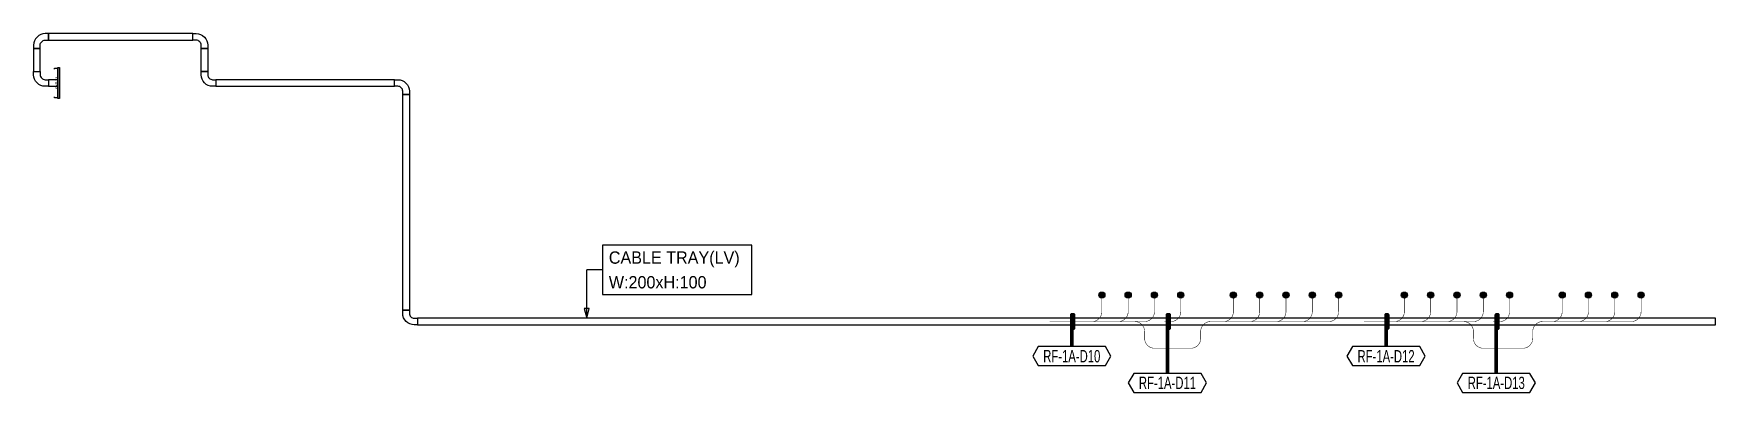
# Model space of a CAD drawing. Header units: millimetres. Extents: x 33052 to 374593, y 4425 to 1197630.
# Drawn here: x 94066 to 145213, y 295725 to 306630 of the extents above; entities that cross this region are included whole.
import ezdxf
from ezdxf.enums import TextEntityAlignment as Align

# ---------------------------------------------------------------- set-up
doc = ezdxf.new("R2010")
doc.units = ezdxf.units.MM
doc.header["$LTSCALE"] = 50
for name, color, linetype in [('-----26 Electrical Cable Tray_CONT', 3, 'Continuous'), ('-----29 Indicator', 1, 'Continuous'), ('-----29 주기', 1, 'Continuous'), ('-----30 Text', 2, 'Continuous'), ('DC CONTROL CABLE', 1, 'Continuous')]:
    doc.layers.add(name, color=color, linetype=linetype)
doc.styles.add('ELEC', font='')
doc.styles.get('ELEC').set_extended_font_data('Dotum')

msp = doc.modelspace()

# ---------------------------------------------------------------- texts
at = {"layer": '-----26 Electrical Cable Tray_CONT', "style": 'ELEC'}
for s, p in [('CABLE TRAY(LV)', (111559, 299823, 0)), ('W:200xH:100', (111559, 299073, 0))]:
    msp.add_text(s, height=375, dxfattribs=at).set_placement(p, align=Align.MIDDLE_LEFT)
at = {"layer": '-----30 Text', "linetype": 'Continuous', "style": 'ELEC', "width": 0.7}
for s, p in [('RF-1A-D10', (125639, 296825, 0)), ('RF-1A-D12', (135198, 296825, 0)), ('RF-1A-D11', (128549, 296014, 0)), ('RF-1A-D13', (138549, 296014, 0))]:
    msp.add_text(s, height=375, dxfattribs=at).set_placement(p, align=Align.MIDDLE)
at = {"color": 0, "style": 'ELEC', "width": 0.7}
msp.add_text('LV 트레이 건물용', height=50, rotation=90, dxfattribs=at).set_placement((94749, 305130, 0), align=Align.MIDDLE_CENTER)

# ---------------------------------------------------------------- hatches: boundary and pattern name
at = {"layer": 'DC CONTROL CABLE', "linetype": 'Continuous'}
h = msp.add_hatch(color=256, dxfattribs=at)
edge = h.paths.add_edge_path()
edge.add_arc((126554, 298682), 93.6, 270, 630, ccw=False)
h = msp.add_hatch(color=256, dxfattribs=at)
edge = h.paths.add_edge_path()
edge.add_arc((127354, 298682), 93.6, 270, 630, ccw=False)
h = msp.add_hatch(color=256, dxfattribs=at)
edge = h.paths.add_edge_path()
edge.add_arc((128154, 298682), 93.6, 270, 630, ccw=False)
h = msp.add_hatch(color=256, dxfattribs=at)
edge = h.paths.add_edge_path()
edge.add_arc((128954, 298682), 93.6, 270, 630, ccw=False)
h = msp.add_hatch(color=256, dxfattribs=at)
edge = h.paths.add_edge_path()
edge.add_arc((130554, 298682), 93.6, 270, 630, ccw=False)
h = msp.add_hatch(color=256, dxfattribs=at)
edge = h.paths.add_edge_path()
edge.add_arc((131354, 298682), 93.6, 270, 630, ccw=False)
h = msp.add_hatch(color=256, dxfattribs=at)
edge = h.paths.add_edge_path()
edge.add_arc((132154, 298682), 93.6, 270, 630, ccw=False)
h = msp.add_hatch(color=256, dxfattribs=at)
edge = h.paths.add_edge_path()
edge.add_arc((132954, 298682), 93.6, 270, 630, ccw=False)
h = msp.add_hatch(color=256, dxfattribs=at)
edge = h.paths.add_edge_path()
edge.add_arc((133754, 298682), 93.6, 270, 630, ccw=False)
h = msp.add_hatch(color=256, dxfattribs=at)
edge = h.paths.add_edge_path()
edge.add_arc((135754, 298682), 93.6, 270, 630, ccw=False)
h = msp.add_hatch(color=256, dxfattribs=at)
edge = h.paths.add_edge_path()
edge.add_arc((136554, 298682), 93.6, 270, 630, ccw=False)
h = msp.add_hatch(color=256, dxfattribs=at)
edge = h.paths.add_edge_path()
edge.add_arc((137354, 298682), 93.6, 270, 630, ccw=False)
h = msp.add_hatch(color=256, dxfattribs=at)
edge = h.paths.add_edge_path()
edge.add_arc((138154, 298682), 93.6, 270, 630, ccw=False)
h = msp.add_hatch(color=256, dxfattribs=at)
edge = h.paths.add_edge_path()
edge.add_arc((138954, 298682), 93.6, 270, 630, ccw=False)
h = msp.add_hatch(color=256, dxfattribs=at)
edge = h.paths.add_edge_path()
edge.add_arc((140554, 298682), 93.6, 270, 630, ccw=False)
h = msp.add_hatch(color=256, dxfattribs=at)
edge = h.paths.add_edge_path()
edge.add_arc((141354, 298682), 93.6, 270, 630, ccw=False)
h = msp.add_hatch(color=256, dxfattribs=at)
edge = h.paths.add_edge_path()
edge.add_arc((142154, 298682), 93.6, 270, 630, ccw=False)
h = msp.add_hatch(color=256, dxfattribs=at)
edge = h.paths.add_edge_path()
edge.add_arc((142954, 298682), 93.6, 270, 630, ccw=False)

# ---------------------------------------------------------------- linework, layer by layer
at = {"layer": '-----26 Electrical Cable Tray_CONT', "elevation": 0}
for points in [[(94266, 306280, -0.414214), (94416, 306430), (94516, 306430), (94516, 306630), (94416, 306630, 0.414214), (94066, 306280), (94066, 306180), (94266, 306180)], [(99160, 306280, 0.414214), (99010, 306430), (98910, 306430), (98910, 306630), (99010, 306630, -0.414214), (99360, 306280), (99360, 306180), (99160, 306180)], [(94266, 305380, 0.414214), (94416, 305230), (94516, 305230), (94516, 305030), (94416, 305030, -0.414214), (94066, 305380), (94066, 305480), (94266, 305480)], [(99360, 305380, 0.414214), (99510, 305230), (99610, 305230), (99610, 305030), (99510, 305030, -0.414214), (99160, 305380), (99160, 305480), (99360, 305480)], [(105292, 304880, 0.414214), (105142, 305030), (105042, 305030), (105042, 305230), (105142, 305230, -0.414214), (105492, 304880), (105492, 304780), (105292, 304780)], [(105492, 298127, 0.414214), (105642, 297977), (105742, 297977), (105742, 297777), (105642, 297777, -0.414214), (105292, 298127), (105292, 298227), (105492, 298227)]]:
    msp.add_lwpolyline(points, format="xyb", close=True, dxfattribs=at)
for points in [[(98910, 306430), (98910, 306630), (94516, 306630), (94516, 306430)], [(94266, 306180), (94066, 306180), (94066, 305480), (94266, 305480)], [(99160, 306180), (99360, 306180), (99360, 305480), (99160, 305480)], [(94804, 305030), (94804, 305230), (94516, 305230), (94516, 305030)], [(105042, 305030), (105042, 305230), (99610, 305230), (99610, 305030)], [(105292, 304780), (105492, 304780), (105492, 298227), (105292, 298227)], [(145213, 297777), (145213, 297977), (105742, 297977), (105742, 297777)]]:
    msp.add_lwpolyline(points, close=True, dxfattribs=at)
at = {"layer": '-----29 Indicator', "color": 1}
for p, q in [((110887, 297980), (110887, 299451)), ((111371, 299451), (110887, 299451)), ((110961, 298277), (110811, 298277)), ((110811, 298277), (110886, 297977)), ((110886, 297977), (110961, 298277))]:
    msp.add_line(p, q, dxfattribs=at)
at = {"layer": '-----29 Indicator', "color": 1, "elevation": 0}
msp.add_lwpolyline([(111371, 300198), (111371, 298698), (115908, 298698), (115908, 300198)], close=True, dxfattribs=at)
at = {"layer": '-----29 Indicator', "lineweight": 100, "elevation": 0}
for points in [[(125639, 297114), (125639, 297114), (125639, 298085), (125693, 298085), (125693, 297669), (125604, 297669)], [(128549, 296303), (128549, 296303), (128549, 298085), (128602, 298085), (128602, 297669), (128513, 297669)], [(135198, 297114), (135198, 297114), (135198, 298085), (135251, 298085), (135251, 297669), (135162, 297669)], [(138549, 296303), (138549, 296303), (138549, 298085), (138602, 298085), (138602, 297669), (138513, 297669)]]:
    msp.add_lwpolyline(points, dxfattribs=at)
at = {"layer": '-----29 주기', "elevation": 0}
for points in [[(124616, 297114), (124450, 296825), (124616, 296537), (126662, 296537), (126829, 296825), (126662, 297114)], [(134175, 297114), (134008, 296825), (134175, 296537), (136221, 296537), (136388, 296825), (136221, 297114)], [(127526, 296303), (127359, 296014), (127526, 295725), (129572, 295725), (129738, 296014), (129572, 296303)], [(137526, 296303), (137359, 296014), (137526, 295725), (139572, 295725), (139738, 296014), (139572, 296303)]]:
    msp.add_lwpolyline(points, close=True, dxfattribs=at)
at = {"color": 0, "elevation": 0}
for points in [[(94704, 305555), (94704, 305580), (94804, 305580), (94804, 304680), (94704, 304680), (94704, 304705)], [(94804, 305605), (94854, 305605), (94854, 304655), (94804, 304655), (94804, 305605)]]:
    msp.add_lwpolyline(points, dxfattribs=at)
at = {"layer": 'DC CONTROL CABLE', "linetype": 'Continuous', "const_width": 15, "elevation": 0}
for points in [[(133754, 298682), (133754, 298177, -0.414214), (133454, 297877), (129860, 297877, 0.414214), (129560, 297577), (129560, 297366, -0.414214), (129260, 297066), (128154, 297066, -0.414214), (127854, 297366), (127854, 297577, 0.414214), (127554, 297877), (124971, 297877)], [(126554, 298682), (126554, 298177, -0.414214), (126254, 297877), (126254, 297877)], [(127354, 298682), (127354, 298177, -0.414214), (127054, 297877), (127054, 297877)], [(128154, 298682), (128154, 298177, -0.414214), (127854, 297877), (127854, 297877)], [(128954, 298682), (128954, 298177, -0.414214), (128654, 297877), (128654, 297877)], [(130554, 298682), (130554, 298177, -0.414214), (130254, 297877), (130254, 297877)], [(131354, 298682), (131354, 298177, -0.414214), (131054, 297877), (131054, 297877)], [(132154, 298682), (132154, 298177, -0.414214), (131854, 297877), (131854, 297877)], [(132954, 298682), (132954, 298177, -0.414214), (132654, 297877), (132654, 297877)], [(142954, 298682), (142954, 298177, -0.414214), (142654, 297877), (139959, 297877, 0.414214), (139659, 297577), (139659, 297366, -0.414214), (139359, 297066), (138154, 297066, -0.414214), (137854, 297366), (137854, 297577, 0.414214), (137554, 297877), (134530, 297877)], [(135754, 298682), (135754, 298177, -0.414214), (135454, 297877), (135454, 297877)], [(136554, 298682), (136554, 298177, -0.414214), (136254, 297877), (136254, 297877)], [(137354, 298682), (137354, 298177, -0.414214), (137054, 297877), (137054, 297877)], [(138154, 298682), (138154, 298177, -0.414214), (137854, 297877), (137854, 297877)], [(138954, 298682), (138954, 298177, -0.414214), (138654, 297877), (138654, 297877)], [(140554, 298682), (140554, 298177, -0.414214), (140254, 297877), (140254, 297877)], [(141354, 298682), (141354, 298177, -0.414214), (141054, 297877), (141054, 297877)], [(142154, 298682), (142154, 298177, -0.414214), (141854, 297877), (141854, 297877)]]:
    msp.add_lwpolyline(points, format="xyb", dxfattribs=at)
at = {"layer": 'DC CONTROL CABLE', "linetype": 'Continuous', "elevation": 0}
for points in [[(124521, 297877, 0, 202, 0), (124971, 297877, 0, 0, 0), (125173, 297877, 0, 0, 0)], [(128002, 297877, 0, 202, 0), (128452, 297877, 0, 0, 0), (128654, 297877, 0, 0, 0)], [(134080, 297877, 0, 202, 0), (134530, 297877, 0, 0, 0), (134731, 297877, 0, 0, 0)], [(138002, 297877, 0, 202, 0), (138452, 297877, 0, 0, 0), (138654, 297877, 0, 0, 0)]]:
    msp.add_lwpolyline(points, format="xyseb", dxfattribs=at)
at = {"layer": 'DC CONTROL CABLE', "linetype": 'Continuous', "const_width": 15, "elevation": 0}
for points in [[(127554, 297877), (127854, 297877)], [(128452, 297877), (128654, 297877)], [(137554, 297877), (137854, 297877)], [(138452, 297877), (138654, 297877)]]:
    msp.add_lwpolyline(points, dxfattribs=at)
at = {"layer": 'DC CONTROL CABLE', "linetype": 'Continuous'}
for centre in [(126554, 298682), (127354, 298682), (128154, 298682), (128954, 298682), (130554, 298682), (131354, 298682), (132154, 298682), (132954, 298682), (133754, 298682), (135754, 298682), (136554, 298682), (137354, 298682), (138154, 298682), (138954, 298682), (140554, 298682), (141354, 298682), (142154, 298682), (142954, 298682)]:
    msp.add_circle(centre, 93.8, dxfattribs=at)

msp.set_redraw_order([(e.dxf.handle, doc.entitydb.next_handle()) for e in msp.query("TEXT MTEXT ATTDEF DIMENSION ARC_DIMENSION")])  # texts and dimensions are drawn at this point

doc.saveas('drawing.dxf')
